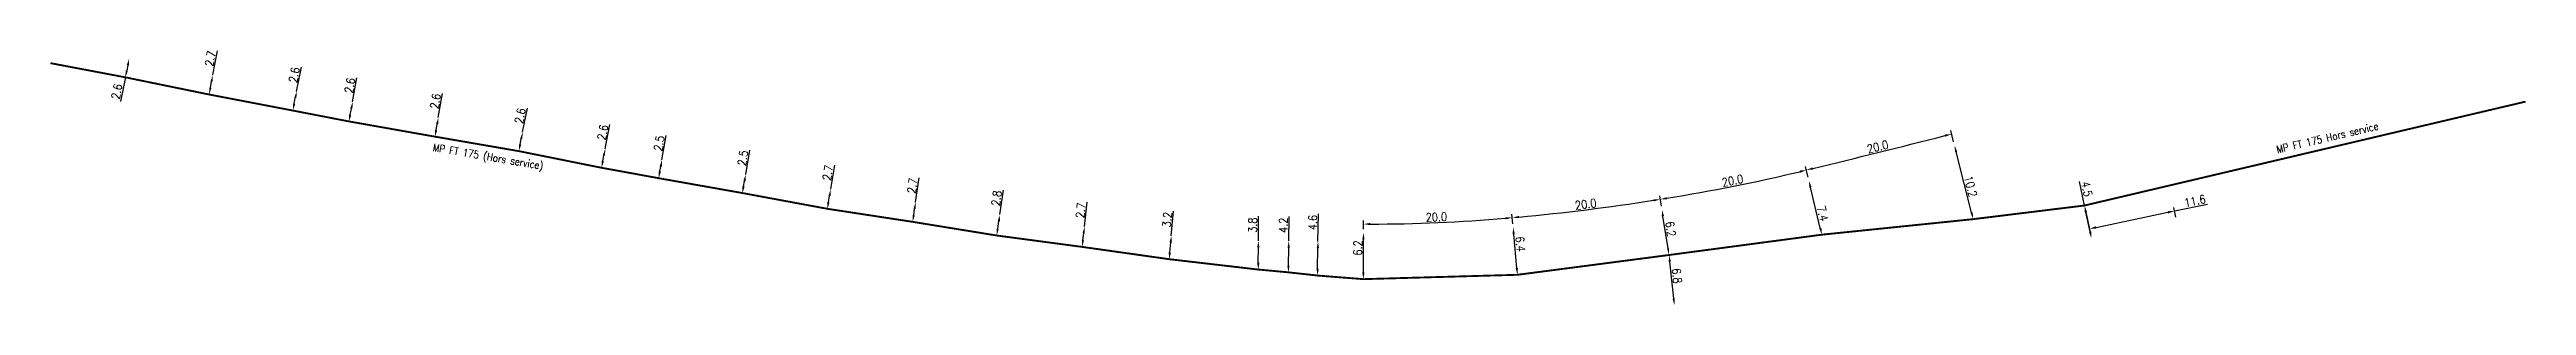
# Model space of a CAD drawing. Header units: millimetres. Extents: x 185000 to 185541, y 127257 to 127968.
# Drawn here: x 184999.9 to 185330.6, y 127934.2 to 127968.3 of the extents above; entities that cross this region are included whole.
import ezdxf
from ezdxf.enums import TextEntityAlignment as Align

# ---------------------------------------------------------------- set-up
doc = ezdxf.new("R2010")
doc.units = ezdxf.units.MM
doc.header["$PDMODE"] = 34
doc.layers.get('DEFPOINTS').update_dxf_attribs({"linetype": 'CONTINUOUS'})
doc.layers.add('G_908', color=5, linetype='CONTINUOUS')
doc.styles.get("Standard").update_dxf_attribs({"font": 'romans.shx', "width": 0.85})
doc.linetypes.add('G_TYPB_PE', pattern='A,5,-0.3,["o",Standard,S=1.5,R=0,X=0,Y=-0.5],-1.65', length=6.95)
doc.linetypes.add('MP_HS', pattern='A,2,-1,["G",Standard,S=0.85,R=0,X=-0.27,Y=-0.4],-1', length=4)
doc.dimstyles.get("Standard").update_dxf_attribs({"dimtxt": 1.5, "dimasz": 1.2, "dimexe": 0.625, "dimexo": 0.625, "dimgap": 0.25, "dimtad": 1, "dimdec": 1, "dimzin": 0, "dimdsep": 46, "dimtxsty": 'Standard', "dimcen": -0.5, "dimadec": 0, "dimazin": 0, "dimtfac": 1, "dimtdec": 1, "dimtmove": 0, "dimatfit": 3, "dimfxl": 0, "dimtolj": 1, "dimtzin": 0, "dimarcsym": 0})

msp = doc.modelspace()

# ---------------------------------------------------------------- texts
at = {"layer": 'G_908', "linetype": 'G_TYPB_PE', "width": 0.85}
for s, rotation, p in [('MP FT 175 Hors service', 13.2375, (185304, 127956.61)), ('MP FT 175 (Hors service)', 350.3395, (185058.42, 127954))]:
    msp.add_text(s, height=1, rotation=rotation, dxfattribs=at).set_placement(p, align=Align.MIDDLE)

# ---------------------------------------------------------------- blocks, each defined once
blk = doc.blocks.new('*D8')
at = {"layer": 'DEFPOINTS', "color": 0, "linetype": 'Continuous', "ltscale": 0.5, "transparency": 16777216}
for p in [(185175.3, 127943.93), (185175.3, 127943.93), (185175.29, 127937.73)]:
    blk.add_point(p, dxfattribs=at)
at = {"layer": 'G_908', "color": 0, "linetype": 'Continuous', "lineweight": -2, "ltscale": 0.5, "transparency": 16777216}
blk.add_line((185175.29, 127938.63), (185175.3, 127943.03), dxfattribs=at)
at = {"layer": 'G_908', "color": 0, "linetype": 'Continuous', "ltscale": 0.5, "transparency": 16777216}
for points in [[(185175.15, 127943.03), (185175.45, 127943.03), (185175.3, 127943.93)], [(185175.14, 127938.63), (185175.44, 127938.63), (185175.29, 127937.73)]]:
    blk.add_solid(points, dxfattribs=at)
at = {"layer": 'G_908', "color": 0, "linetype": 'Continuous', "ltscale": 0.5, "transparency": 16777216, "insert": (185174.55, 127941.9), "char_height": 1.125, "attachment_point": 5, "rotation": 89.8377}
blk.add_mtext('\\A1;6.2', dxfattribs=at)
blk = doc.blocks.new('*D9')
at = {"layer": 'DEFPOINTS', "color": 0, "linetype": 'Continuous', "ltscale": 0.5, "transparency": 16777216}
for p in [(185195.29, 127944.63), (185195.29, 127944.63), (185195.86, 127938.31)]:
    blk.add_point(p, dxfattribs=at)
at = {"layer": 'G_908', "color": 0, "linetype": 'Continuous', "lineweight": -2, "ltscale": 0.5, "transparency": 16777216}
blk.add_line((185195.78, 127939.21), (185195.37, 127943.74), dxfattribs=at)
at = {"layer": 'G_908', "color": 0, "linetype": 'Continuous', "ltscale": 0.5, "transparency": 16777216}
for points in [[(185195.52, 127943.75), (185195.22, 127943.72), (185195.29, 127944.63)], [(185195.93, 127939.22), (185195.63, 127939.19), (185195.86, 127938.31)]]:
    blk.add_solid(points, dxfattribs=at)
at = {"layer": 'G_908', "color": 0, "linetype": 'Continuous', "ltscale": 0.5, "transparency": 16777216, "insert": (185196.25, 127942.41), "char_height": 1.125, "attachment_point": 5, "rotation": 275.1269}
blk.add_mtext('\\A1;6.4', dxfattribs=at)
blk = doc.blocks.new('*D10')
at = {"layer": 'DEFPOINTS', "color": 0, "linetype": 'Continuous', "ltscale": 0.5, "transparency": 16777216}
for p in [(185215.15, 127947.02), (185215.15, 127947.02), (185216.11, 127940.95)]:
    blk.add_point(p, dxfattribs=at)
at = {"layer": 'G_908', "color": 0, "linetype": 'Continuous', "lineweight": -2, "ltscale": 0.5, "transparency": 16777216}
blk.add_line((185215.97, 127941.83), (185215.29, 127946.13), dxfattribs=at)
at = {"layer": 'G_908', "color": 0, "linetype": 'Continuous', "ltscale": 0.5, "transparency": 16777216}
for points in [[(185215.44, 127946.15), (185215.14, 127946.11), (185215.15, 127947.02)], [(185216.12, 127941.86), (185215.83, 127941.81), (185216.11, 127940.95)]]:
    blk.add_solid(points, dxfattribs=at)
at = {"layer": 'G_908', "color": 0, "linetype": 'Continuous', "ltscale": 0.5, "transparency": 16777216, "insert": (185216.32, 127944.42), "char_height": 1.125, "attachment_point": 5, "rotation": 279.0235}
blk.add_mtext('\\A1;6.2', dxfattribs=at)
blk = doc.blocks.new('*D11')
at = {"layer": 'DEFPOINTS', "color": 0, "linetype": 'Continuous', "ltscale": 0.5, "transparency": 16777216}
for p in [(185216.11, 127940.95), (185216.11, 127940.95), (185216.82, 127934.23)]:
    blk.add_point(p, dxfattribs=at)
at = {"layer": 'G_908', "color": 0, "linetype": 'Continuous', "lineweight": -2, "ltscale": 0.5, "transparency": 16777216}
for p, q in [((185216.73, 127935.13), (185216.21, 127940.05)), ((185216.58, 127940.99), (185216.58, 127940.99))]:
    blk.add_line(p, q, dxfattribs=at)
at = {"layer": 'G_908', "color": 0, "linetype": 'Continuous', "ltscale": 0.5, "transparency": 16777216}
for points in [[(185216.36, 127940.07), (185216.06, 127940.03), (185216.11, 127940.95)], [(185216.87, 127935.14), (185216.58, 127935.11), (185216.82, 127934.23)]]:
    blk.add_solid(points, dxfattribs=at)
at = {"layer": 'G_908', "color": 0, "linetype": 'Continuous', "ltscale": 0.5, "transparency": 16777216, "insert": (185217.16, 127938.17), "char_height": 1.125, "attachment_point": 5, "rotation": 275.9938}
blk.add_mtext('\\A1;6.8', dxfattribs=at)
blk = doc.blocks.new('*D12')
at = {"layer": 'DEFPOINTS', "color": 0, "linetype": 'Continuous', "ltscale": 0.5, "transparency": 16777216}
for p in [(185234.78, 127950.85), (185234.78, 127950.85), (185236.51, 127943.66)]:
    blk.add_point(p, dxfattribs=at)
at = {"layer": 'G_908', "color": 0, "linetype": 'Continuous', "lineweight": -2, "ltscale": 0.5, "transparency": 16777216}
blk.add_line((185236.3, 127944.53), (185234.99, 127949.98), dxfattribs=at)
at = {"layer": 'G_908', "color": 0, "linetype": 'Continuous', "ltscale": 0.5, "transparency": 16777216}
for points in [[(185235.14, 127950.01), (185234.84, 127949.94), (185234.78, 127950.85)], [(185236.45, 127944.57), (185236.15, 127944.5), (185236.51, 127943.66)]]:
    blk.add_solid(points, dxfattribs=at)
at = {"layer": 'G_908', "color": 0, "linetype": 'Continuous', "ltscale": 0.5, "transparency": 16777216, "insert": (185236.6, 127946.48), "char_height": 1.125, "attachment_point": 5, "rotation": 283.522}
blk.add_mtext('\\A1;7.4', dxfattribs=at)
blk = doc.blocks.new('*D13')
at = {"layer": 'DEFPOINTS', "color": 0, "linetype": 'Continuous', "ltscale": 0.5, "transparency": 16777216}
for p in [(185254.22, 127955.57), (185254.22, 127955.57), (185256.72, 127945.73)]:
    blk.add_point(p, dxfattribs=at)
at = {"layer": 'G_908', "color": 0, "linetype": 'Continuous', "lineweight": -2, "ltscale": 0.5, "transparency": 16777216}
blk.add_line((185256.5, 127946.6), (185254.44, 127954.69), dxfattribs=at)
at = {"layer": 'G_908', "color": 0, "linetype": 'Continuous', "ltscale": 0.5, "transparency": 16777216}
for points in [[(185254.58, 127954.73), (185254.29, 127954.66), (185254.22, 127955.57)], [(185256.64, 127946.64), (185256.35, 127946.56), (185256.72, 127945.73)]]:
    blk.add_solid(points, dxfattribs=at)
at = {"layer": 'G_908', "color": 0, "linetype": 'Continuous', "ltscale": 0.5, "transparency": 16777216, "insert": (185256.38, 127950.1), "char_height": 1.125, "attachment_point": 5, "rotation": 284.2796}
blk.add_mtext('\\A1;10.2', dxfattribs=at)
blk = doc.blocks.new('*D14')
at = {"layer": 'DEFPOINTS', "color": 0, "linetype": 'Continuous', "ltscale": 0.5, "transparency": 16777216}
for p in [(185271.58, 127947.55), (185283.6, 127946.82), (185283.87, 127945.53)]:
    blk.add_point(p, dxfattribs=at)
at = {"layer": 'G_908', "color": 0, "linetype": 'Continuous', "lineweight": -2, "ltscale": 0.5, "transparency": 16777216}
for p, q in [((185271.68, 127947.09), (185272.34, 127943.99)), ((185273.12, 127944.63), (185282.71, 127946.64)), ((185283.77, 127945.98), (185283.5, 127947.28)), ((185283.6, 127946.82), (185288.01, 127947.75))]:
    blk.add_line(p, q, dxfattribs=at)
at = {"layer": 'G_908', "color": 0, "linetype": 'Continuous', "ltscale": 0.5, "transparency": 16777216}
for points in [[(185273.09, 127944.78), (185273.15, 127944.48), (185272.24, 127944.45)], [(185282.68, 127946.79), (185282.75, 127946.49), (185283.6, 127946.82)]]:
    blk.add_solid(points, dxfattribs=at)
at = {"layer": 'G_908', "color": 0, "linetype": 'Continuous', "ltscale": 0.5, "transparency": 16777216, "insert": (185286.31, 127948.16), "char_height": 1.125, "attachment_point": 5, "rotation": 11.8264}
blk.add_mtext('\\A1;11.6', dxfattribs=at)
blk = doc.blocks.new('*D15')
at = {"layer": 'DEFPOINTS', "color": 0, "linetype": 'Continuous', "ltscale": 0.5, "transparency": 16777216}
for p in [(185271.58, 127947.55), (185272.51, 127943.15), (185272.51, 127943.15)]:
    blk.add_point(p, dxfattribs=at)
at = {"layer": 'G_908', "color": 0, "linetype": 'Continuous', "lineweight": -2, "ltscale": 0.5, "transparency": 16777216}
for p, q in [((185271.58, 127947.55), (185270.9, 127950.76)), ((185272.33, 127944.03), (185271.77, 127946.67))]:
    blk.add_line(p, q, dxfattribs=at)
at = {"layer": 'G_908', "color": 0, "linetype": 'Continuous', "ltscale": 0.5, "transparency": 16777216}
for points in [[(185271.91, 127946.7), (185271.62, 127946.64), (185271.58, 127947.55)], [(185272.47, 127944.06), (185272.18, 127944), (185272.51, 127943.15)]]:
    blk.add_solid(points, dxfattribs=at)
at = {"layer": 'G_908', "color": 0, "linetype": 'Continuous', "ltscale": 0.5, "transparency": 16777216, "insert": (185271.88, 127949.75), "char_height": 1.125, "attachment_point": 5, "rotation": 281.9465}
blk.add_mtext('\\A1;4.5', dxfattribs=at)
blk = doc.blocks.new('*D16')
at = {"layer": 'DEFPOINTS', "color": 0, "linetype": 'Continuous', "ltscale": 0.5, "transparency": 16777216}
for p in [(185169.23, 127942.76), (185169.23, 127942.76), (185169.17, 127938.21)]:
    blk.add_point(p, dxfattribs=at)
at = {"layer": 'G_908', "color": 0, "linetype": 'Continuous', "lineweight": -2, "ltscale": 0.5, "transparency": 16777216}
for p, q in [((185169.23, 127942.76), (185169.28, 127946.46)), ((185169.18, 127939.11), (185169.22, 127941.86))]:
    blk.add_line(p, q, dxfattribs=at)
at = {"layer": 'G_908', "color": 0, "linetype": 'Continuous', "ltscale": 0.5, "transparency": 16777216}
for points in [[(185169.07, 127941.87), (185169.37, 127941.86), (185169.23, 127942.76)], [(185169.03, 127939.12), (185169.33, 127939.11), (185169.17, 127938.21)]]:
    blk.add_solid(points, dxfattribs=at)
at = {"layer": 'G_908', "color": 0, "linetype": 'Continuous', "ltscale": 0.5, "transparency": 16777216, "insert": (185168.52, 127945.28), "char_height": 1.125, "attachment_point": 5, "rotation": 89.1927}
blk.add_mtext('\\A1;4.6', dxfattribs=at)
blk = doc.blocks.new('*D17')
at = {"layer": 'DEFPOINTS', "color": 0, "linetype": 'Continuous', "ltscale": 0.5, "transparency": 16777216}
for p in [(185165.33, 127942.82), (185165.33, 127942.82), (185165.28, 127938.64)]:
    blk.add_point(p, dxfattribs=at)
at = {"layer": 'G_908', "color": 0, "linetype": 'Continuous', "lineweight": -2, "ltscale": 0.5, "transparency": 16777216}
for p, q in [((185165.33, 127942.82), (185165.38, 127946.09)), ((185165.29, 127939.54), (185165.32, 127941.92))]:
    blk.add_line(p, q, dxfattribs=at)
at = {"layer": 'G_908', "color": 0, "linetype": 'Continuous', "ltscale": 0.5, "transparency": 16777216}
for points in [[(185165.17, 127941.92), (185165.47, 127941.91), (185165.33, 127942.82)], [(185165.14, 127939.54), (185165.44, 127939.53), (185165.28, 127938.64)]]:
    blk.add_solid(points, dxfattribs=at)
at = {"layer": 'G_908', "color": 0, "linetype": 'Continuous', "ltscale": 0.5, "transparency": 16777216, "insert": (185164.61, 127944.92), "char_height": 1.125, "attachment_point": 5, "rotation": 89.2191}
blk.add_mtext('\\A1;4.2', dxfattribs=at)
blk = doc.blocks.new('*D18')
at = {"layer": 'DEFPOINTS', "color": 0, "linetype": 'Continuous', "ltscale": 0.5, "transparency": 16777216}
for p in [(185161.27, 127942.84), (185161.27, 127942.84), (185161.26, 127939.01)]:
    blk.add_point(p, dxfattribs=at)
at = {"layer": 'G_908', "color": 0, "linetype": 'Continuous', "lineweight": -2, "ltscale": 0.5, "transparency": 16777216}
for p, q in [((185161.27, 127942.84), (185161.28, 127946.12)), ((185161.26, 127939.91), (185161.27, 127941.94))]:
    blk.add_line(p, q, dxfattribs=at)
at = {"layer": 'G_908', "color": 0, "linetype": 'Continuous', "ltscale": 0.5, "transparency": 16777216}
for points in [[(185161.12, 127941.94), (185161.42, 127941.94), (185161.27, 127942.84)], [(185161.11, 127939.91), (185161.41, 127939.91), (185161.26, 127939.01)]]:
    blk.add_solid(points, dxfattribs=at)
at = {"layer": 'G_908', "color": 0, "linetype": 'Continuous', "ltscale": 0.5, "transparency": 16777216, "insert": (185160.53, 127944.93), "char_height": 1.125, "attachment_point": 5, "rotation": 89.7863}
blk.add_mtext('\\A1;3.8', dxfattribs=at)
blk = doc.blocks.new('*D19')
at = {"layer": 'DEFPOINTS', "color": 0, "linetype": 'Continuous', "ltscale": 0.5, "transparency": 16777216}
for p in [(185149.65, 127943.52), (185149.65, 127943.52), (185149.37, 127940.39)]:
    blk.add_point(p, dxfattribs=at)
at = {"layer": 'G_908', "color": 0, "linetype": 'Continuous', "lineweight": -2, "ltscale": 0.5, "transparency": 16777216}
for p, q in [((185149.65, 127943.52), (185149.95, 127946.79)), ((185149.45, 127941.28), (185149.57, 127942.63))]:
    blk.add_line(p, q, dxfattribs=at)
at = {"layer": 'G_908', "color": 0, "linetype": 'Continuous', "ltscale": 0.5, "transparency": 16777216}
for points in [[(185149.3, 127941.3), (185149.6, 127941.27), (185149.37, 127940.39)], [(185149.42, 127942.64), (185149.72, 127942.61), (185149.65, 127943.52)]]:
    blk.add_solid(points, dxfattribs=at)
at = {"layer": 'G_908', "color": 0, "linetype": 'Continuous', "ltscale": 0.5, "transparency": 16777216, "insert": (185149.09, 127945.67), "char_height": 1.125, "attachment_point": 5, "rotation": 84.8482}
blk.add_mtext('\\A1;3.2', dxfattribs=at)
blk = doc.blocks.new('*D20')
at = {"layer": 'DEFPOINTS', "color": 0, "linetype": 'Continuous', "ltscale": 0.5, "transparency": 16777216}
for p in [(185138.06, 127944.74), (185138.06, 127944.74), (185137.75, 127942.03)]:
    blk.add_point(p, dxfattribs=at)
at = {"layer": 'G_908', "color": 0, "linetype": 'Continuous', "lineweight": -2, "ltscale": 0.5, "transparency": 16777216}
for p, q in [((185138.06, 127944.74), (185138.43, 127948)), ((185137.85, 127942.93), (185137.95, 127943.85))]:
    blk.add_line(p, q, dxfattribs=at)
at = {"layer": 'G_908', "color": 0, "linetype": 'Continuous', "ltscale": 0.5, "transparency": 16777216}
for points in [[(185137.8, 127943.87), (185138.1, 127943.83), (185138.06, 127944.74)], [(185137.7, 127942.94), (185138, 127942.91), (185137.75, 127942.03)]]:
    blk.add_solid(points, dxfattribs=at)
at = {"layer": 'G_908', "color": 0, "linetype": 'Continuous', "ltscale": 0.5, "transparency": 16777216, "insert": (185137.55, 127946.9), "char_height": 1.125, "attachment_point": 5, "rotation": 83.4578}
blk.add_mtext('\\A1;2.7', dxfattribs=at)
blk = doc.blocks.new('*D21')
at = {"layer": 'DEFPOINTS', "color": 0, "linetype": 'Continuous', "ltscale": 0.5, "transparency": 16777216}
for p in [(185126.75, 127946.34), (185126.75, 127946.34), (185126.33, 127943.55)]:
    blk.add_point(p, dxfattribs=at)
at = {"layer": 'G_908', "color": 0, "linetype": 'Continuous', "lineweight": -2, "ltscale": 0.5, "transparency": 16777216}
for p, q in [((185126.75, 127946.34), (185127.23, 127949.58)), ((185126.47, 127944.44), (185126.62, 127945.45))]:
    blk.add_line(p, q, dxfattribs=at)
at = {"layer": 'G_908', "color": 0, "linetype": 'Continuous', "ltscale": 0.5, "transparency": 16777216}
for points in [[(185126.47, 127945.47), (185126.76, 127945.43), (185126.75, 127946.34)], [(185126.32, 127944.46), (185126.61, 127944.42), (185126.33, 127943.55)]]:
    blk.add_solid(points, dxfattribs=at)
at = {"layer": 'G_908', "color": 0, "linetype": 'Continuous', "ltscale": 0.5, "transparency": 16777216, "insert": (185126.31, 127948.52), "char_height": 1.125, "attachment_point": 5, "rotation": 81.5388}
blk.add_mtext('\\A1;2.8', dxfattribs=at)
blk = doc.blocks.new('*D22')
at = {"layer": 'DEFPOINTS', "color": 0, "linetype": 'Continuous', "ltscale": 0.5, "transparency": 16777216}
for p in [(185115.51, 127948.01), (185115.51, 127948.01), (185115.12, 127945.37)]:
    blk.add_point(p, dxfattribs=at)
at = {"layer": 'G_908', "color": 0, "linetype": 'Continuous', "lineweight": -2, "ltscale": 0.5, "transparency": 16777216}
for p, q in [((185115.51, 127948.01), (185115.99, 127951.25)), ((185115.25, 127946.26), (185115.38, 127947.12))]:
    blk.add_line(p, q, dxfattribs=at)
at = {"layer": 'G_908', "color": 0, "linetype": 'Continuous', "ltscale": 0.5, "transparency": 16777216}
for points in [[(185115.23, 127947.14), (185115.53, 127947.1), (185115.51, 127948.01)], [(185115.1, 127946.28), (185115.4, 127946.24), (185115.12, 127945.37)]]:
    blk.add_solid(points, dxfattribs=at)
at = {"layer": 'G_908', "color": 0, "linetype": 'Continuous', "ltscale": 0.5, "transparency": 16777216, "insert": (185115.08, 127950.19), "char_height": 1.125, "attachment_point": 5, "rotation": 81.5388}
blk.add_mtext('\\A1;2.7', dxfattribs=at)
blk = doc.blocks.new('*D23')
at = {"layer": 'DEFPOINTS', "color": 0, "linetype": 'Continuous', "ltscale": 0.5, "transparency": 16777216}
for p in [(185104.17, 127949.72), (185104.17, 127949.72), (185103.73, 127947.11)]:
    blk.add_point(p, dxfattribs=at)
at = {"layer": 'G_908', "color": 0, "linetype": 'Continuous', "lineweight": -2, "ltscale": 0.5, "transparency": 16777216}
for p, q in [((185104.17, 127949.72), (185104.72, 127952.95)), ((185103.88, 127948), (185104.02, 127948.83))]:
    blk.add_line(p, q, dxfattribs=at)
at = {"layer": 'G_908', "color": 0, "linetype": 'Continuous', "ltscale": 0.5, "transparency": 16777216}
for points in [[(185103.73, 127948.02), (185104.03, 127947.97), (185103.73, 127947.11)], [(185103.87, 127948.86), (185104.17, 127948.81), (185104.17, 127949.72)]]:
    blk.add_solid(points, dxfattribs=at)
at = {"layer": 'G_908', "color": 0, "linetype": 'Continuous', "ltscale": 0.5, "transparency": 16777216, "insert": (185103.78, 127951.91), "char_height": 1.125, "attachment_point": 5, "rotation": 80.3931}
blk.add_mtext('\\A1;2.7', dxfattribs=at)
blk = doc.blocks.new('*D24')
at = {"layer": 'DEFPOINTS', "color": 0, "linetype": 'Continuous', "ltscale": 0.5, "transparency": 16777216}
for p in [(185092.82, 127951.69), (185092.82, 127951.69), (185092.39, 127949.21)]:
    blk.add_point(p, dxfattribs=at)
at = {"layer": 'G_908', "color": 0, "linetype": 'Continuous', "lineweight": -2, "ltscale": 0.5, "transparency": 16777216}
for p, q in [((185092.82, 127951.69), (185093.38, 127954.92)), ((185092.54, 127950.09), (185092.67, 127950.8))]:
    blk.add_line(p, q, dxfattribs=at)
at = {"layer": 'G_908', "color": 0, "linetype": 'Continuous', "ltscale": 0.5, "transparency": 16777216}
for points in [[(185092.52, 127950.83), (185092.81, 127950.78), (185092.82, 127951.69)], [(185092.39, 127950.12), (185092.69, 127950.07), (185092.39, 127949.21)]]:
    blk.add_solid(points, dxfattribs=at)
at = {"layer": 'G_908', "color": 0, "linetype": 'Continuous', "ltscale": 0.5, "transparency": 16777216, "insert": (185092.44, 127953.88), "char_height": 1.125, "attachment_point": 5, "rotation": 80.1277}
blk.add_mtext('\\A1;2.5', dxfattribs=at)
blk = doc.blocks.new('*D25')
at = {"layer": 'DEFPOINTS', "color": 0, "linetype": 'Continuous', "ltscale": 0.5, "transparency": 16777216}
for p in [(185081.21, 127951.19), (185081.64, 127953.65), (185081.64, 127953.65)]:
    blk.add_point(p, dxfattribs=at)
at = {"layer": 'G_908', "color": 0, "linetype": 'Continuous', "lineweight": -2, "ltscale": 0.5, "transparency": 16777216}
for p, q in [((185081.64, 127953.65), (185082.21, 127956.88)), ((185081.36, 127952.08), (185081.49, 127952.77))]:
    blk.add_line(p, q, dxfattribs=at)
at = {"layer": 'G_908', "color": 0, "linetype": 'Continuous', "ltscale": 0.5, "transparency": 16777216}
for points in [[(185081.22, 127952.1), (185081.51, 127952.05), (185081.21, 127951.19)], [(185081.34, 127952.79), (185081.63, 127952.74), (185081.64, 127953.65)]]:
    blk.add_solid(points, dxfattribs=at)
at = {"layer": 'G_908', "color": 0, "linetype": 'Continuous', "ltscale": 0.5, "transparency": 16777216, "insert": (185081.26, 127955.84), "char_height": 1.125, "attachment_point": 5, "rotation": 80.0252}
blk.add_mtext('\\A1;2.5', dxfattribs=at)
blk = doc.blocks.new('*D26')
at = {"layer": 'DEFPOINTS', "color": 0, "linetype": 'Continuous', "ltscale": 0.5, "transparency": 16777216}
for p in [(185074.07, 127955.11), (185074.07, 127955.11), (185073.58, 127952.58)]:
    blk.add_point(p, dxfattribs=at)
at = {"layer": 'G_908', "color": 0, "linetype": 'Continuous', "lineweight": -2, "ltscale": 0.5, "transparency": 16777216}
for p, q in [((185074.07, 127955.11), (185074.69, 127958.33)), ((185073.75, 127953.47), (185073.9, 127954.22))]:
    blk.add_line(p, q, dxfattribs=at)
at = {"layer": 'G_908', "color": 0, "linetype": 'Continuous', "ltscale": 0.5, "transparency": 16777216}
for points in [[(185073.75, 127954.25), (185074.05, 127954.2), (185074.07, 127955.11)], [(185073.61, 127953.5), (185073.9, 127953.44), (185073.58, 127952.58)]]:
    blk.add_solid(points, dxfattribs=at)
at = {"layer": 'G_908', "color": 0, "linetype": 'Continuous', "ltscale": 0.5, "transparency": 16777216, "insert": (185073.73, 127957.3), "char_height": 1.125, "attachment_point": 5, "rotation": 79.1148}
blk.add_mtext('\\A1;2.6', dxfattribs=at)
blk = doc.blocks.new('*D27')
at = {"layer": 'DEFPOINTS', "color": 0, "linetype": 'Continuous', "ltscale": 0.5, "transparency": 16777216}
for p in [(185062.53, 127954.8), (185063.04, 127957.32), (185063.04, 127957.32)]:
    blk.add_point(p, dxfattribs=at)
at = {"layer": 'G_908', "color": 0, "linetype": 'Continuous', "lineweight": -2, "ltscale": 0.5, "transparency": 16777216}
for p, q in [((185063.04, 127957.32), (185063.68, 127960.53)), ((185062.71, 127955.68), (185062.86, 127956.43))]:
    blk.add_line(p, q, dxfattribs=at)
at = {"layer": 'G_908', "color": 0, "linetype": 'Continuous', "ltscale": 0.5, "transparency": 16777216}
for points in [[(185062.56, 127955.71), (185062.86, 127955.65), (185062.53, 127954.8)], [(185062.71, 127956.46), (185063.01, 127956.41), (185063.04, 127957.32)]]:
    blk.add_solid(points, dxfattribs=at)
at = {"layer": 'G_908', "color": 0, "linetype": 'Continuous', "ltscale": 0.5, "transparency": 16777216, "insert": (185062.71, 127959.51), "char_height": 1.125, "attachment_point": 5, "rotation": 78.6621}
blk.add_mtext('\\A1;2.6', dxfattribs=at)
blk = doc.blocks.new('*D28')
at = {"layer": 'DEFPOINTS', "color": 0, "linetype": 'Continuous', "ltscale": 0.5, "transparency": 16777216}
for p in [(185051.78, 127959.27), (185051.78, 127959.27), (185051.34, 127956.73)]:
    blk.add_point(p, dxfattribs=at)
at = {"layer": 'G_908', "color": 0, "linetype": 'Continuous', "lineweight": -2, "ltscale": 0.5, "transparency": 16777216}
for p, q in [((185051.78, 127959.27), (185052.34, 127962.5)), ((185051.49, 127957.62), (185051.62, 127958.39))]:
    blk.add_line(p, q, dxfattribs=at)
at = {"layer": 'G_908', "color": 0, "linetype": 'Continuous', "ltscale": 0.5, "transparency": 16777216}
for points in [[(185051.48, 127958.41), (185051.77, 127958.36), (185051.78, 127959.27)], [(185051.34, 127957.64), (185051.64, 127957.59), (185051.34, 127956.73)]]:
    blk.add_solid(points, dxfattribs=at)
at = {"layer": 'G_908', "color": 0, "linetype": 'Continuous', "ltscale": 0.5, "transparency": 16777216, "insert": (185051.39, 127961.46), "char_height": 1.125, "attachment_point": 5, "rotation": 80.1729}
blk.add_mtext('\\A1;2.6', dxfattribs=at)
blk = doc.blocks.new('*D29')
at = {"layer": 'DEFPOINTS', "color": 0, "linetype": 'Continuous', "ltscale": 0.5, "transparency": 16777216}
for p in [(185040.34, 127961.36), (185040.34, 127961.36), (185039.86, 127958.76)]:
    blk.add_point(p, dxfattribs=at)
at = {"layer": 'G_908', "color": 0, "linetype": 'Continuous', "lineweight": -2, "ltscale": 0.5, "transparency": 16777216}
for p, q in [((185040.34, 127961.36), (185040.92, 127964.58)), ((185040.02, 127959.64), (185040.17, 127960.47))]:
    blk.add_line(p, q, dxfattribs=at)
at = {"layer": 'G_908', "color": 0, "linetype": 'Continuous', "ltscale": 0.5, "transparency": 16777216}
for points in [[(185040.03, 127960.5), (185040.32, 127960.44), (185040.34, 127961.36)], [(185039.88, 127959.67), (185040.17, 127959.62), (185039.86, 127958.76)]]:
    blk.add_solid(points, dxfattribs=at)
at = {"layer": 'G_908', "color": 0, "linetype": 'Continuous', "ltscale": 0.5, "transparency": 16777216, "insert": (185039.97, 127963.55), "char_height": 1.125, "attachment_point": 5, "rotation": 79.6838}
blk.add_mtext('\\A1;2.6', dxfattribs=at)
blk = doc.blocks.new('*D30')
at = {"layer": 'DEFPOINTS', "color": 0, "linetype": 'Continuous', "ltscale": 0.5, "transparency": 16777216}
for p in [(185032.87, 127962.77), (185032.87, 127962.77), (185032.36, 127960.21)]:
    blk.add_point(p, dxfattribs=at)
at = {"layer": 'G_908', "color": 0, "linetype": 'Continuous', "lineweight": -2, "ltscale": 0.5, "transparency": 16777216}
for p, q in [((185032.87, 127962.77), (185033.5, 127965.99)), ((185032.54, 127961.09), (185032.69, 127961.89))]:
    blk.add_line(p, q, dxfattribs=at)
at = {"layer": 'G_908', "color": 0, "linetype": 'Continuous', "ltscale": 0.5, "transparency": 16777216}
for points in [[(185032.39, 127961.12), (185032.68, 127961.06), (185032.36, 127960.21)], [(185032.55, 127961.91), (185032.84, 127961.86), (185032.87, 127962.77)]]:
    blk.add_solid(points, dxfattribs=at)
at = {"layer": 'G_908', "color": 0, "linetype": 'Continuous', "ltscale": 0.5, "transparency": 16777216, "insert": (185032.54, 127964.96), "char_height": 1.125, "attachment_point": 5, "rotation": 78.8522}
blk.add_mtext('\\A1;2.6', dxfattribs=at)
blk = doc.blocks.new('*D31')
at = {"layer": 'DEFPOINTS', "color": 0, "linetype": 'Continuous', "ltscale": 0.5, "transparency": 16777216}
for p in [(185021.68, 127964.96), (185021.68, 127964.96), (185021.18, 127962.35)]:
    blk.add_point(p, dxfattribs=at)
at = {"layer": 'G_908', "color": 0, "linetype": 'Continuous', "lineweight": -2, "ltscale": 0.5, "transparency": 16777216}
for p, q in [((185021.68, 127964.96), (185022.3, 127968.18)), ((185021.35, 127963.23), (185021.51, 127964.07))]:
    blk.add_line(p, q, dxfattribs=at)
at = {"layer": 'G_908', "color": 0, "linetype": 'Continuous', "ltscale": 0.5, "transparency": 16777216}
for points in [[(185021.36, 127964.1), (185021.66, 127964.05), (185021.68, 127964.96)], [(185021.2, 127963.26), (185021.49, 127963.2), (185021.18, 127962.35)]]:
    blk.add_solid(points, dxfattribs=at)
at = {"layer": 'G_908', "color": 0, "linetype": 'Continuous', "ltscale": 0.5, "transparency": 16777216, "insert": (185021.34, 127967.15), "char_height": 1.125, "attachment_point": 5, "rotation": 79.0898}
blk.add_mtext('\\A1;2.7', dxfattribs=at)
blk = doc.blocks.new('*D32')
at = {"layer": 'DEFPOINTS', "color": 0, "linetype": 'Continuous', "ltscale": 0.5, "transparency": 16777216}
for p in [(185010, 127964.64), (185010.51, 127967.15), (185010.51, 127967.15)]:
    blk.add_point(p, dxfattribs=at)
at = {"layer": 'G_908', "color": 0, "linetype": 'Continuous', "lineweight": -2, "ltscale": 0.5, "transparency": 16777216}
for p, q in [((185010, 127964.64), (185009.34, 127961.43)), ((185010.33, 127966.27), (185010.18, 127965.53))]:
    blk.add_line(p, q, dxfattribs=at)
at = {"layer": 'G_908', "color": 0, "linetype": 'Continuous', "ltscale": 0.5, "transparency": 16777216}
for points in [[(185010.03, 127965.56), (185010.33, 127965.5), (185010, 127964.64)], [(185010.19, 127966.3), (185010.48, 127966.24), (185010.51, 127967.15)]]:
    blk.add_solid(points, dxfattribs=at)
at = {"layer": 'G_908', "color": 0, "linetype": 'Continuous', "ltscale": 0.5, "transparency": 16777216, "insert": (185008.85, 127962.75), "char_height": 1.125, "attachment_point": 5, "rotation": 78.4417}
blk.add_mtext('\\A1;2.6', dxfattribs=at)
blk = doc.blocks.new('*D33')
at = {"layer": 'DEFPOINTS', "color": 0, "linetype": 'Continuous', "ltscale": 0.5, "transparency": 16777216}
for p in [(185188.56, 127945.44), (185195.29, 127944.63), (185175.3, 127943.93), (185195.86, 127938.31), (185175.29, 127937.73)]:
    blk.add_point(p, dxfattribs=at)
at = {"layer": 'G_908', "color": 0, "linetype": 'Continuous', "lineweight": -2, "ltscale": 0.5, "transparency": 16777216}
for p, q in [((185175.31, 127944.4), (185175.31, 127945.54)), ((185195.25, 127945.1), (185195.13, 127946.4))]:
    blk.add_line(p, q, dxfattribs=at)
blk.add_arc((185175.92, 128160.57), 215.5, 270.077, 274.8876, dxfattribs=at)
at = {"layer": 'G_908', "color": 0, "linetype": 'Continuous', "ltscale": 0.5, "transparency": 16777216}
for points in [[(185176.21, 127944.92), (185176.21, 127945.22), (185175.31, 127945.07)], [(185194.27, 127946), (185194.29, 127945.7), (185195.18, 127945.93)]]:
    blk.add_solid(points, dxfattribs=at)
at = {"layer": 'G_908', "color": 0, "linetype": 'Continuous', "ltscale": 0.5, "transparency": 16777216, "insert": (185185.04, 127946.01), "char_height": 1.125, "attachment_point": 5, "rotation": 2.4335}
blk.add_mtext('\\A1;20.0', dxfattribs=at)
blk = doc.blocks.new('*D34')
at = {"layer": 'DEFPOINTS', "color": 0, "linetype": 'Continuous', "ltscale": 0.5, "transparency": 16777216}
for p in [(185195.29, 127944.63), (185201.78, 127946.6), (185215.15, 127947.02), (185195.86, 127938.31), (185216.11, 127940.95)]:
    blk.add_point(p, dxfattribs=at)
at = {"layer": 'G_908', "color": 0, "linetype": 'Continuous', "lineweight": -2, "ltscale": 0.5, "transparency": 16777216}
for p, q in [((185215.08, 127947.48), (185214.86, 127948.84)), ((185195.25, 127945.1), (185195.13, 127946.4))]:
    blk.add_line(p, q, dxfattribs=at)
blk.add_arc((185169.01, 128237.55), 292.79, 275.303, 278.8474, dxfattribs=at)
at = {"layer": 'G_908', "color": 0, "linetype": 'Continuous', "ltscale": 0.5, "transparency": 16777216}
for points in [[(185214.02, 127948.39), (185214.07, 127948.09), (185214.93, 127948.38)], [(185196.09, 127945.86), (185196.06, 127946.16), (185195.18, 127945.93)]]:
    blk.add_solid(points, dxfattribs=at)
at = {"layer": 'G_908', "color": 0, "linetype": 'Continuous', "ltscale": 0.5, "transparency": 16777216, "insert": (185204.98, 127947.73), "char_height": 1.125, "attachment_point": 5, "rotation": 7.0752}
blk.add_mtext('\\A1;20.0', dxfattribs=at)
blk = doc.blocks.new('*D35')
at = {"layer": 'DEFPOINTS', "color": 0, "linetype": 'Continuous', "ltscale": 0.5, "transparency": 16777216}
for p in [(185221.47, 127949.51), (185234.78, 127950.85), (185215.15, 127947.02), (185236.51, 127943.66), (185216.11, 127940.95)]:
    blk.add_point(p, dxfattribs=at)
at = {"layer": 'G_908', "color": 0, "linetype": 'Continuous', "lineweight": -2, "ltscale": 0.5, "transparency": 16777216}
for p, q in [((185234.67, 127951.31), (185234.33, 127952.72)), ((185215.08, 127947.48), (185214.86, 127948.84))]:
    blk.add_line(p, q, dxfattribs=at)
blk.add_arc((185175.19, 128198.62), 253.38, 279.227, 283.3185, dxfattribs=at)
at = {"layer": 'G_908', "color": 0, "linetype": 'Continuous', "ltscale": 0.5, "transparency": 16777216}
for points in [[(185233.53, 127952.21), (185233.6, 127951.91), (185234.44, 127952.27)], [(185215.85, 127948.38), (185215.8, 127948.67), (185214.93, 127948.38)]]:
    blk.add_solid(points, dxfattribs=at)
at = {"layer": 'G_908', "color": 0, "linetype": 'Continuous', "ltscale": 0.5, "transparency": 16777216, "insert": (185224.58, 127950.87), "char_height": 1.125, "attachment_point": 5, "rotation": 11.2727}
blk.add_mtext('\\A1;20.0', dxfattribs=at)
blk = doc.blocks.new('*D36')
at = {"layer": 'DEFPOINTS', "color": 0, "linetype": 'Continuous', "ltscale": 0.5, "transparency": 16777216}
for p in [(185254.22, 127955.57), (185240.91, 127953.85), (185234.78, 127950.85), (185256.72, 127945.73), (185236.51, 127943.66)]:
    blk.add_point(p, dxfattribs=at)
at = {"layer": 'G_908', "color": 0, "linetype": 'Continuous', "lineweight": -2, "ltscale": 0.5, "transparency": 16777216}
for p, q in [((185254.1, 127956.02), (185253.71, 127957.54)), ((185234.67, 127951.31), (185234.33, 127952.74))]:
    blk.add_line(p, q, dxfattribs=at)
blk.add_arc((184881.13, 129421.41), 1511.01, 283.55612, 284.24548, dxfattribs=at)
at = {"layer": 'G_908', "color": 0, "linetype": 'Continuous', "ltscale": 0.5, "transparency": 16777216}
for points in [[(185252.92, 127957.01), (185252.99, 127956.72), (185253.83, 127957.08)], [(185235.35, 127952.35), (185235.27, 127952.64), (185234.44, 127952.28)]]:
    blk.add_solid(points, dxfattribs=at)
at = {"layer": 'G_908', "color": 0, "linetype": 'Continuous', "ltscale": 0.5, "transparency": 16777216, "insert": (185243.96, 127955.38), "char_height": 1.125, "attachment_point": 5, "rotation": 13.9008}
blk.add_mtext('\\A1;20.0', dxfattribs=at)

# ---------------------------------------------------------------- dimensions: what is measured, and where the dimension line sits
at = {"layer": 'G_908', "linetype": 'Continuous', "ltscale": 0.5}
for base, p1, p2, angle, picture, middle in [((185021.68, 127964.96), (185021.18, 127962.35), (185021.68, 127964.96), 259.0898, '*D31', (185022.08, 127967.01)), ((185010.51, 127967.15), (185010, 127964.64), (185010.51, 127967.15), 258.4417, '*D32', (185009.58, 127962.6)), ((185032.87, 127962.77), (185032.36, 127960.21), (185032.87, 127962.77), 258.8522, '*D30', (185033.27, 127964.82)), ((185040.34, 127961.36), (185039.86, 127958.76), (185040.34, 127961.36), 259.6838, '*D29', (185040.71, 127963.41)), ((185051.78, 127959.27), (185051.34, 127956.73), (185051.78, 127959.27), 260.1729, '*D28', (185052.13, 127961.33)), ((185063.04, 127957.32), (185062.53, 127954.8), (185063.04, 127957.32), 258.6621, '*D27', (185063.45, 127959.37)), ((185074.07, 127955.11), (185073.58, 127952.58), (185074.07, 127955.11), 259.1148, '*D26', (185074.46, 127957.16)), ((185081.64, 127953.65), (185081.21, 127951.19), (185081.64, 127953.65), 260.0252, '*D25', (185082, 127955.71)), ((185092.82, 127951.69), (185092.39, 127949.21), (185092.82, 127951.69), 260.1277, '*D24', (185093.18, 127953.75)), ((185254.2158, 127955.5653), (185256.7193, 127945.7289), (185254.2158, 127955.5653), 284.2796, '*D13', (185255.6529, 127949.9188)), ((185104.17, 127949.72), (185103.73, 127947.11), (185104.17, 127949.72), 260.3931, '*D23', (185104.52, 127951.78)), ((185115.51, 127948.01), (185115.12, 127945.37), (185115.51, 127948.01), 261.5388, '*D22', (185115.82, 127950.08)), ((185126.75, 127946.34), (185126.33, 127943.55), (185126.75, 127946.34), 261.5388, '*D21', (185127.06, 127948.41)), ((185138.06, 127944.74), (185137.75, 127942.03), (185138.06, 127944.74), 263.4578, '*D20', (185138.29, 127946.82)), ((185234.78, 127950.85), (185236.51, 127943.66), (185234.78, 127950.85), 283.522, '*D12', (185235.87, 127946.3)), ((185272.51, 127943.15), (185271.58, 127947.55), (185272.51, 127943.15), 101.9465, '*D15', (185271.15, 127949.59)), ((185283.6, 127946.82), (185271.58, 127947.55), (185283.87, 127945.53), 191.8264, '*D14', (185286.47, 127947.42)), ((185149.6525, 127943.5238), (185149.3696, 127940.3865), (185149.6525, 127943.5238), 264.8482, '*D19', (185149.8401, 127945.6046)), ((185161.27, 127942.84), (185161.26, 127939.01), (185161.27, 127942.84), 269.7863, '*D18', (185161.28, 127944.93)), ((185165.33, 127942.82), (185165.28, 127938.64), (185165.33, 127942.82), 269.2191, '*D17', (185165.36, 127944.91)), ((185169.231844, 127942.7629866), (185169.1677336, 127938.2134383), (185169.231844, 127942.7629866), 269.1926645, '*D16', (185169.2671471, 127945.2682446)), ((185195.29, 127944.63), (185195.86, 127938.31), (185195.29, 127944.63), 275.1269, '*D9', (185195.5, 127942.34)), ((185215.15, 127947.02), (185216.11, 127940.95), (185215.15, 127947.02), 279.0235, '*D10', (185215.58, 127944.31)), ((185175.3, 127943.93), (185175.29, 127937.73), (185175.3, 127943.93), 269.8377, '*D8', (185175.3, 127941.89)), ((185216.11, 127940.95), (185216.82, 127934.23), (185216.11, 127940.95), 275.9938, '*D11', (185216.41, 127938.09))]:
    dim = msp.add_linear_dim(base=base, p1=p1, p2=p2, angle=angle, dimstyle='Standard', override={"dimscale": 0.75}, dxfattribs=at)
    dim.commit()
    dim.dimension.update_dxf_attribs({"geometry": picture, "text_midpoint": middle, "dimtype": 160})
for base, line1, line2, picture, middle in [((185240.91, 127953.85), ((185254.22, 127955.57), (185256.72, 127945.73)), ((185234.78, 127950.85), (185236.51, 127943.66)), '*D36', (185243.96, 127955.38)), ((185221.47, 127949.51), ((185234.78, 127950.85), (185236.51, 127943.66)), ((185215.15, 127947.02), (185216.11, 127940.95)), '*D35', (185224.58, 127950.87)), ((185201.78, 127946.6), ((185215.15, 127947.02), (185216.11, 127940.95)), ((185195.29, 127944.63), (185195.86, 127938.31)), '*D34', (185204.98, 127947.73))]:
    dim = msp.add_angular_dim_2l(base=base, line1=line1, line2=line2, text='20.0', dimstyle='Standard', override={"dimscale": 0.75}, dxfattribs=at)
    dim.commit()
    dim.dimension.update_dxf_attribs({"geometry": picture, "text_midpoint": middle})
dim = msp.add_angular_dim_2l(base=(185188.56, 127945.44), line1=((185195.29, 127944.63), (185195.86, 127938.31)), line2=((185175.3, 127943.93), (185175.29, 127937.73)), text='20.0', dimstyle='Standard', override={"dimscale": 0.75}, dxfattribs=at)
dim.commit()
dim.dimension.update_dxf_attribs({"geometry": '*D33', "text_midpoint": (185185.07, 127945.26), "dimtype": 162})

# ---------------------------------------------------------------- linework, layer by layer
at = {"layer": 'G_908', "linetype": 'MP_HS', "ltscale": 0.5, "const_width": 0.25, "flags": 128}
msp.add_lwpolyline([(185000, 127966.53), (185010, 127964.64), (185021.18, 127962.35), (185032.36, 127960.21), (185039.86, 127958.76), (185051.34, 127956.73), (185062.53, 127954.8), (185073.58, 127952.58), (185081.21, 127951.19), (185092.39, 127949.21), (185103.73, 127947.11), (185115.12, 127945.37), (185126.33, 127943.55), (185137.75, 127942.03), (185149.37, 127940.39), (185161.26, 127939.01), (185165.28, 127938.64), (185169.17, 127938.21), (185175.29, 127937.73), (185195.86, 127938.31), (185216.11, 127940.95), (185236.51, 127943.66), (185256.72, 127945.73), (185271.58, 127947.55), (185330.46, 127961.4)], dxfattribs=at)

msp.set_redraw_order([(e.dxf.handle, doc.entitydb.next_handle()) for e in msp.query("TEXT MTEXT ATTDEF DIMENSION ARC_DIMENSION")])  # texts and dimensions are drawn at this point

doc.saveas('drawing.dxf')
